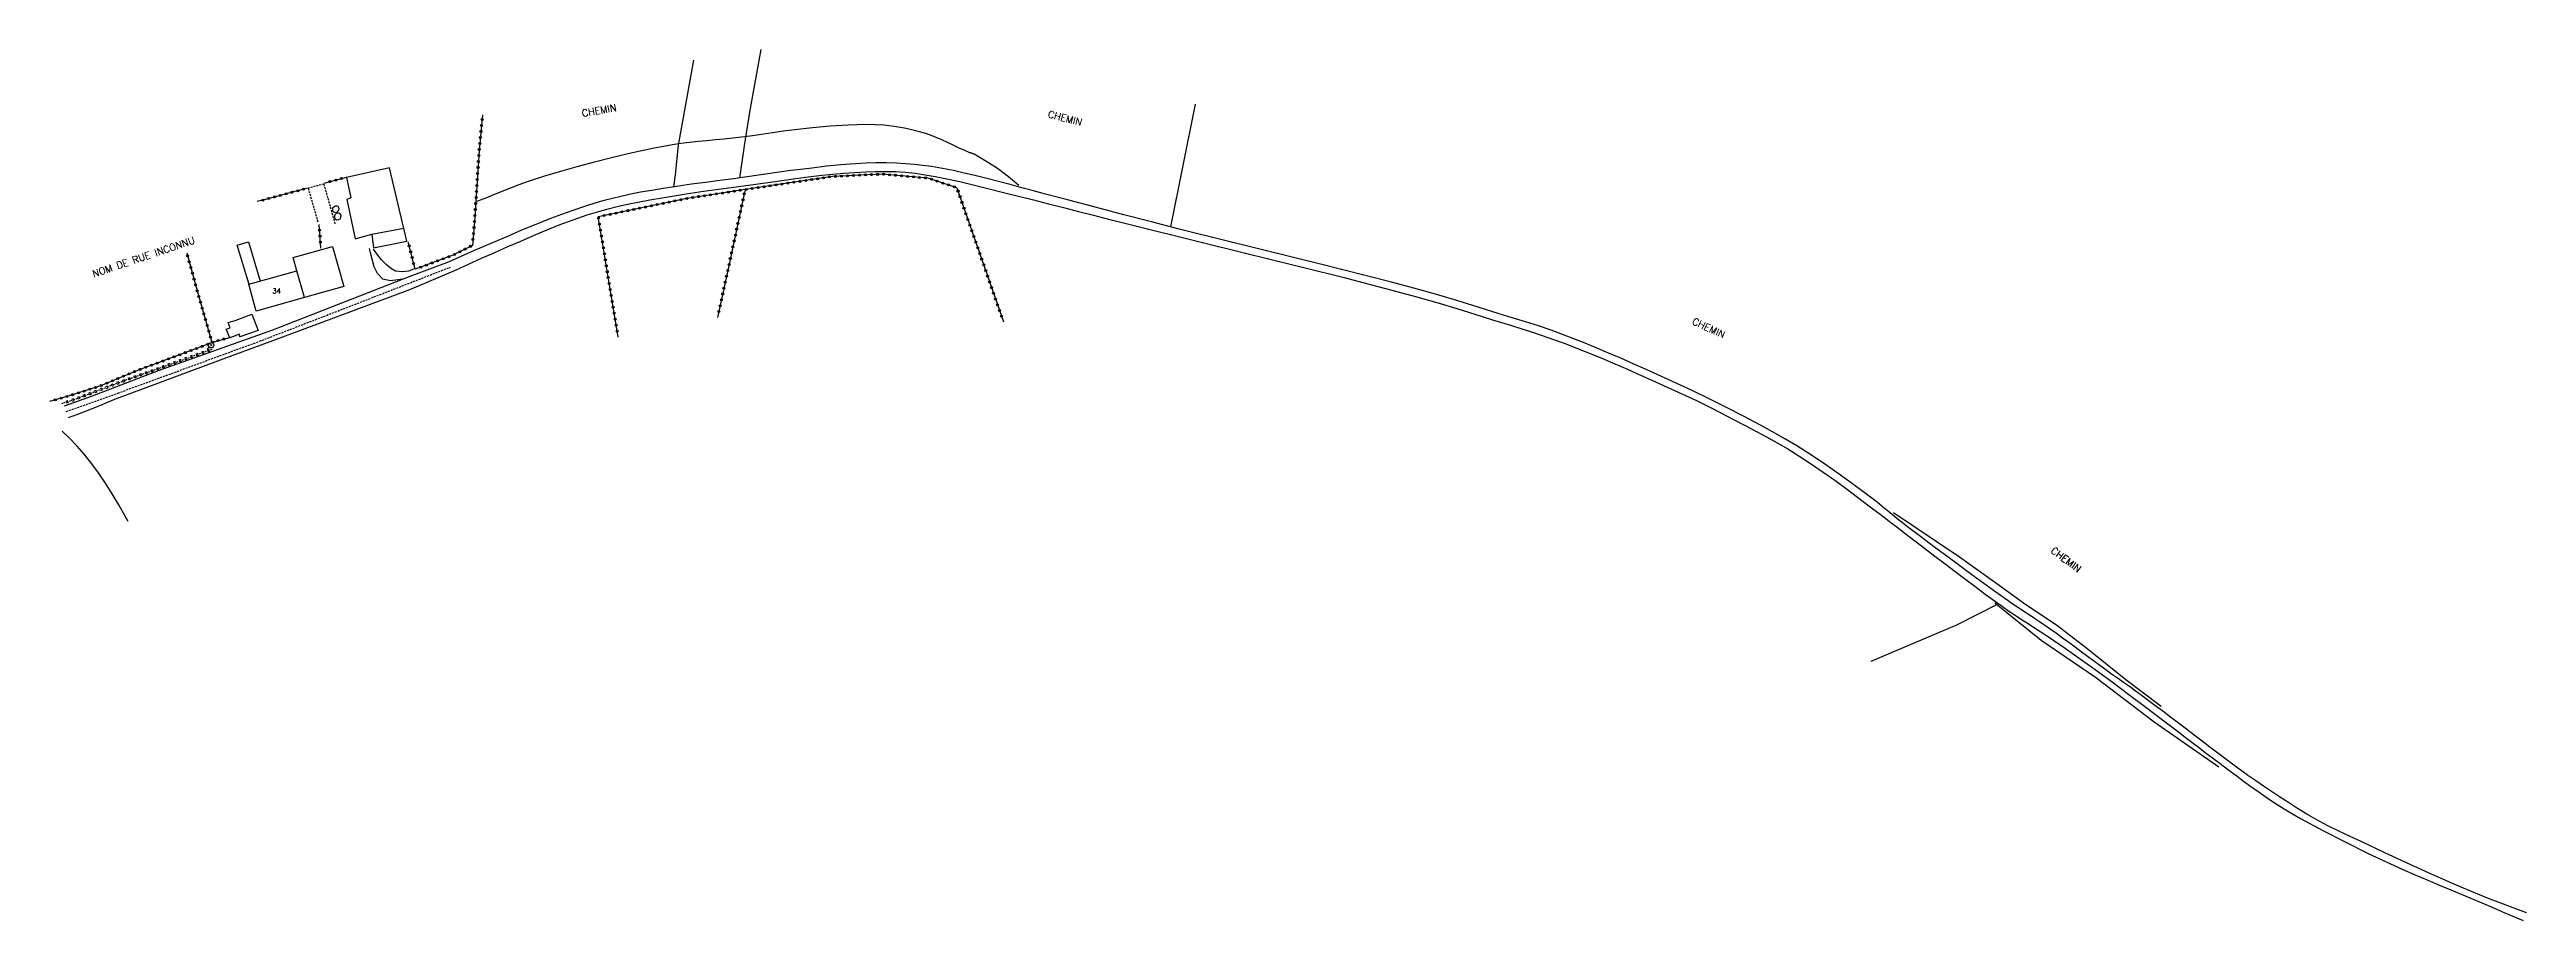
# Model space of a CAD drawing. Header units: millimetres. Extents: x 168000 to 168934, y 138000 to 139000.
# Drawn here: x 168317 to 168934, y 138635 to 138852 of the extents above; entities that cross this region are included whole.
import ezdxf
from ezdxf.enums import TextEntityAlignment as Align

# ---------------------------------------------------------------- set-up
doc = ezdxf.new("R2010")
doc.units = ezdxf.units.MM
doc.linetypes.add('DASHED', pattern=[0.75, 0.5, -0.25])
doc.layers.get('0').update_dxf_attribs({"linetype": 'CONTINUOUS'})
for name, color, linetype in [('W0001', 6, 'DASHED'), ('W0008', 7, 'CONTINUOUS'), ('W0071', 7, 'CONTINUOUS'), ('W0101', 7, 'CONTINUOUS'), ('W0104', 1, 'CONTINUOUS'), ('W0112', 1, 'DASHED'), ('W0130', 7, 'CONTINUOUS'), ('W0211', 2, 'CONTINUOUS'), ('W0220', 5, 'DASHED'), ('W0322', 7, 'CONTINUOUS'), ('W0323', 7, 'CONTINUOUS'), ('W0330', 7, 'CONTINUOUS'), ('W0473', 7, 'CONTINUOUS'), ('W0989', 7, 'CONTINUOUS'), ('W0991', 7, 'CONTINUOUS')]:
    doc.layers.add(name, color=color, linetype=linetype)
doc.styles.get("Standard").update_dxf_attribs({"font": 'romans.shx', "width": 0.85})

msp = doc.modelspace()

# ---------------------------------------------------------------- texts
at = {"layer": 'W0989'}
for s, rotation, p in [('CHEMIN', 9.70118, (168449.65, 138835.03)), ('CHEMIN', 345.61954, (168565.51, 138834.94)), ('NOM DE RUE INCONNU', 18.66858, (168327.86, 138795.01)), ('CHEMIN', 335.35589, (168726.04, 138783.44)), ('CHEMIN', 323.16244, (168815.41, 138726.59))]:
    msp.add_text(s, height=1.75, rotation=rotation, dxfattribs=at).set_placement(p)
at = {"layer": 'W0991'}
msp.add_text('34', height=1.25, dxfattribs=at).set_placement((168373.42, 138791.64), align=Align.MIDDLE_CENTER)

# ---------------------------------------------------------------- blocks, each defined once
blk = doc.blocks.new('T473')
for p, q in [((-0.166667, 0.166667), (0.166667, -0.166667)), ((-0.166667, -0.166667), (0.166667, 0.166667)), ((0.500001, 0.500001), (1.000002, 1.000002)), ((-1.000002, -1.000002), (-0.500001, -0.500001))]:
    blk.add_line(p, q)
blk.add_ellipse((0, 0), major_axis=(0.471405, 0.471405), ratio=1, start_param=5.4977871438, end_param=11.780972451)
blk = doc.blocks.new('t323o')
at = {"color": 0, "linetype": 'Continuous'}
for radius in [0.25, 0.15]:
    blk.add_circle((0, 0), radius, dxfattribs=at)
blk = doc.blocks.new('t220o')
at = {"color": 0, "linetype": 'Continuous'}
for p, q in [((-0.25, 0.25), (0.25, 0.25)), ((-0.25, -0.25), (0.25, -0.25))]:
    blk.add_line(p, q, dxfattribs=at)
blk = doc.blocks.new('t322o')
at = {"color": 0, "linetype": 'Continuous'}
for radius in [0.25, 0.15]:
    blk.add_circle((0, 0), radius, dxfattribs=at)

# ---------------------------------------------------------------- linework, layer by layer
at = {"layer": 'W0001'}
msp.add_lwpolyline([(168320.97, 138761.6), (168333.87, 138766.18), (168369.75, 138779.33), (168397.68, 138790.14), (168416.76, 138797.6)], dxfattribs=at)
at = {"layer": 'W0008'}
for points in [[(168416.39, 138798.92), (168406.64, 138795.23), (168372.42, 138781.85)], [(168375, 138780.23), (168406.64, 138792.03), (168417.96, 138796.86)], [(168372.42, 138781.85), (168343.87, 138771.72), (168327.44, 138765.44), (168320.44, 138762.92)], [(168333.06, 138764.63), (168359.47, 138774.49), (168375, 138780.23)], [(168321.57, 138760.11), (168321.57, 138760.11), (168321.57, 138760.11), (168322.49, 138760.45), (168323.91, 138760.97), (168325.33, 138761.5), (168327.28, 138762.24), (168329.21, 138763.02), (168331.14, 138763.81), (168333.06, 138764.63)]]:
    msp.add_lwpolyline(points, dxfattribs=at)
at = {"layer": 'W0071'}
for points in [[(168864.55, 138671), (168862.2, 138672.7), (168859.89, 138674.44), (168857.58, 138676.19), (168855.27, 138677.94), (168853.31, 138679.42), (168851.35, 138680.91), (168849.39, 138682.4), (168847.44, 138683.9), (168845.48, 138685.39), (168843.52, 138686.88), (168841.55, 138688.36), (168839.57, 138689.82), (168838.11, 138690.9), (168836.65, 138691.96), (168835.18, 138693.02), (168833.71, 138694.07), (168832.24, 138695.12), (168830.77, 138696.17), (168829.3, 138697.23), (168827.83, 138698.29), (168826.28, 138699.43), (168824.74, 138700.57), (168823.19, 138701.71), (168821.65, 138702.86), (168820.1, 138704), (168818.55, 138705.14), (168817, 138706.26), (168815.43, 138707.37), (168814.13, 138708.27), (168812.82, 138709.15), (168811.51, 138710.03), (168810.19, 138710.89), (168808.87, 138711.76), (168807.55, 138712.63), (168806.24, 138713.52), (168804.94, 138714.41), (168801.92, 138716.55), (168798.91, 138718.73), (168795.92, 138720.92), (168792.93, 138723.12), (168789.66, 138725.54), (168786.39, 138727.96), (168783.13, 138730.4), (168779.89, 138732.87), (168778.61, 138733.87), (168777.34, 138734.88), (168776.08, 138735.9), (168774.82, 138736.92), (168773.56, 138737.94), (168772.29, 138738.96), (168771.02, 138739.96), (168769.73, 138740.94), (168766.18, 138743.58), (168762.6, 138746.18), (168758.97, 138748.71), (168755.28, 138751.16), (168752.32, 138753), (168749.31, 138754.77), (168746.28, 138756.49), (168743.22, 138758.17), (168739.01, 138760.41), (168734.77, 138762.59), (168730.5, 138764.72), (168726.21, 138766.81), (168723.33, 138768.18), (168720.43, 138769.52), (168717.52, 138770.84), (168714.6, 138772.15), (168711.54, 138773.51), (168708.48, 138774.85), (168705.4, 138776.17), (168702.32, 138777.46), (168699.54, 138778.6), (168696.75, 138779.73), (168693.94, 138780.81), (168691.12, 138781.84), (168687.9, 138782.94), (168684.65, 138783.97), (168681.4, 138784.96), (168678.15, 138785.95), (168672.85, 138787.59), (168667.54, 138789.22), (168662.22, 138790.81), (168656.89, 138792.33), (168650.99, 138793.92), (168645.08, 138795.43), (168639.15, 138796.9), (168633.23, 138798.38), (168628.88, 138799.48), (168624.52, 138800.56), (168620.16, 138801.64), (168615.8, 138802.72), (168611.43, 138803.8), (168607.07, 138804.88), (168602.72, 138805.97), (168598.36, 138807.07), (168591.48, 138808.84), (168584.6, 138810.63), (168577.72, 138812.43), (168570.85, 138814.23), (168567.93, 138815.01), (168565.01, 138815.79), (168562.09, 138816.59), (168559.18, 138817.38), (168556.26, 138818.16), (168553.33, 138818.93), (168550.4, 138819.67), (168547.47, 138820.39), (168544.78, 138821.02), (168542.09, 138821.63), (168539.38, 138822.18), (168536.66, 138822.65), (168534.49, 138822.94), (168532.3, 138823.17), (168530.12, 138823.34), (168527.93, 138823.46), (168525.37, 138823.53), (168522.8, 138823.54), (168520.24, 138823.48), (168517.69, 138823.36), (168514.07, 138823.09), (168510.46, 138822.72), (168506.86, 138822.28), (168503.26, 138821.84), (168501.55, 138821.62), (168499.83, 138821.38), (168498.11, 138821.14), (168496.39, 138820.89), (168494.68, 138820.64), (168492.96, 138820.38), (168491.25, 138820.13), (168489.53, 138819.89), (168487.41, 138819.61), (168485.29, 138819.33), (168483.17, 138819.05), (168481.05, 138818.78), (168478.93, 138818.5), (168476.81, 138818.22), (168474.69, 138817.92), (168472.58, 138817.6), (168469.74, 138817.17), (168466.91, 138816.71), (168464.09, 138816.22), (168461.28, 138815.66), (168459.19, 138815.2), (168457.11, 138814.7), (168455.04, 138814.16), (168452.99, 138813.57), (168450.12, 138812.68), (168447.28, 138811.72), (168444.45, 138810.7), (168441.64, 138809.66), (168438.05, 138808.24), (168434.48, 138806.76), (168430.94, 138805.24), (168427.39, 138803.72), (168424.63, 138802.54), (168421.88, 138801.35), (168419.13, 138800.14), (168416.39, 138798.92)], [(168417.96, 138796.86), (168421.23, 138798.34), (168424.51, 138799.8), (168427.79, 138801.25), (168431.08, 138802.69), (168434.26, 138804.08), (168437.44, 138805.47), (168440.63, 138806.82), (168443.85, 138808.1), (168446.15, 138808.97), (168448.46, 138809.8), (168450.79, 138810.58), (168453.13, 138811.3), (168455.7, 138812.01), (168458.28, 138812.65), (168460.87, 138813.24), (168463.47, 138813.79), (168466.47, 138814.37), (168469.48, 138814.88), (168472.49, 138815.36), (168475.5, 138815.83), (168479.84, 138816.49), (168484.19, 138817.1), (168488.53, 138817.7), (168492.88, 138818.29), (168496.98, 138818.86), (168501.09, 138819.44), (168505.2, 138819.98), (168509.32, 138820.46), (168512.05, 138820.74), (168514.77, 138820.99), (168517.51, 138821.19), (168520.25, 138821.32), (168522.71, 138821.39), (168525.17, 138821.41), (168527.63, 138821.37), (168530.09, 138821.22), (168532.59, 138820.96), (168535.07, 138820.6), (168537.55, 138820.17), (168540.01, 138819.7), (168543.68, 138818.91), (168547.33, 138818.04), (168550.97, 138817.12), (168554.6, 138816.2), (168558.34, 138815.27), (168562.07, 138814.33), (168565.8, 138813.37), (168569.53, 138812.42), (168573.26, 138811.45), (168576.99, 138810.5), (168580.72, 138809.54), (168584.46, 138808.6), (168591.48, 138806.84), (168598.51, 138805.09), (168605.53, 138803.35), (168612.56, 138801.61), (168615.93, 138800.78), (168619.3, 138799.96), (168622.66, 138799.14), (168626.03, 138798.32), (168629.4, 138797.5), (168632.77, 138796.67), (168636.13, 138795.82), (168639.49, 138794.96), (168645.41, 138793.42), (168651.33, 138791.85), (168657.24, 138790.24), (168663.14, 138788.56), (168667.59, 138787.24), (168672.04, 138785.87), (168676.47, 138784.48), (168680.91, 138783.08), (168683.55, 138782.24), (168686.19, 138781.41), (168688.82, 138780.56), (168691.44, 138779.65), (168694.57, 138778.51), (168697.67, 138777.31), (168700.76, 138776.07), (168703.84, 138774.81), (168706.97, 138773.48), (168710.09, 138772.12), (168713.19, 138770.73), (168716.3, 138769.34), (168719.05, 138768.1), (168721.8, 138766.86), (168724.54, 138765.59), (168727.27, 138764.3), (168730.33, 138762.8), (168733.37, 138761.28), (168736.39, 138759.72), (168739.41, 138758.14), (168742.09, 138756.72), (168744.76, 138755.28), (168747.42, 138753.8), (168750.04, 138752.26), (168753.02, 138750.4), (168755.96, 138748.46), (168758.87, 138746.48), (168761.75, 138744.46), (168764.62, 138742.39), (168767.45, 138740.26), (168770.26, 138738.11), (168773.07, 138735.97), (168774.46, 138734.92), (168775.84, 138733.87), (168777.22, 138732.81), (168778.6, 138731.75), (168779.98, 138730.7), (168781.36, 138729.64), (168782.74, 138728.58), (168784.12, 138727.53), (168786.69, 138725.58), (168789.25, 138723.63), (168791.81, 138721.69), (168794.39, 138719.75), (168796.67, 138718.04), (168798.95, 138716.32), (168801.24, 138714.62), (168803.57, 138712.96), (168805.14, 138711.87), (168806.73, 138710.81), (168808.33, 138709.76), (168809.94, 138708.72), (168811.55, 138707.68), (168813.15, 138706.64), (168814.75, 138705.59), (168816.34, 138704.52), (168818.93, 138702.74), (168821.51, 138700.95), (168824.07, 138699.14), (168826.63, 138697.31), (168830.86, 138694.21), (168835.08, 138691.09), (168839.27, 138687.94), (168843.46, 138684.78), (168844.79, 138683.77), (168846.12, 138682.75), (168847.45, 138681.73), (168848.78, 138680.71), (168850.1, 138679.69), (168851.43, 138678.66), (168852.76, 138677.65), (168854.09, 138676.63), (168855.94, 138675.24), (168857.79, 138673.85), (168859.64, 138672.47), (168861.5, 138671.1), (168861.53, 138671.07), (168861.57, 138671.05), (168861.6, 138671.02), (168861.63, 138671)], [(168404.9, 138794.55), (168401.77, 138794.2), (168399.85, 138794.59), (168398.6, 138795.97), (168397.76, 138797.64), (168396.82, 138801.14), (168396.55, 138802.22)], [(168861.63, 138671), (168863.67, 138669.5), (168865.7, 138668), (168867.76, 138666.52), (168869.84, 138665.09), (168871.81, 138663.81), (168873.81, 138662.56), (168875.83, 138661.36), (168877.87, 138660.19), (168883.38, 138657.2), (168888.95, 138654.32), (168894.58, 138651.54), (168900.24, 138648.85), (168903.33, 138647.45), (168906.44, 138646.11), (168909.57, 138644.8), (168912.69, 138643.48), (168915.27, 138642.38), (168917.85, 138641.29), (168920.43, 138640.2), (168923.01, 138639.11), (168925.6, 138638.02), (168928.18, 138636.93), (168930.76, 138635.84), (168933.31, 138634.74), (168933.31, 138634.74), (168933.31, 138634.74)], [(168934.16, 138636.63), (168934.16, 138636.63), (168934.16, 138636.63), (168934.16, 138636.63), (168924.42, 138640.33), (168924.42, 138640.33), (168924.42, 138640.33), (168921.45, 138641.54), (168918.48, 138642.78), (168915.52, 138644.05), (168909.88, 138646.55), (168904.27, 138649.11), (168898.68, 138651.71), (168893.1, 138654.34), (168890.23, 138655.68), (168887.36, 138657.02), (168884.51, 138658.41), (168881.71, 138659.9), (168879.39, 138661.24), (168877.12, 138662.66), (168874.87, 138664.12), (168872.62, 138665.58), (168870.63, 138666.88), (168868.65, 138668.19), (168866.68, 138669.52), (168864.72, 138670.87), (168864.68, 138670.91), (168864.64, 138670.94), (168864.59, 138670.97), (168864.55, 138671)]]:
    msp.add_lwpolyline(points, dxfattribs=at)
at = {"layer": 'W0101'}
for points in [[(168366.47, 138793.3), (168378.49, 138796.68)], [(168380.37, 138789.98), (168378.49, 138796.68)], [(168380.37, 138789.98), (168368.35, 138786.6), (168366.47, 138793.3)]]:
    msp.add_lwpolyline(points, dxfattribs=at)
at = {"layer": 'W0104'}
for points in [[(168405.9, 138804.07), (168401.52, 138822.31), (168390.87, 138819.89), (168391.93, 138814.82), (168390.89, 138814.43), (168393.03, 138804.61), (168397.19, 138805.77), (168397.54, 138802.42)], [(168361.36, 138783.79), (168363.11, 138784.28), (168367.27, 138785.88), (168368.79, 138781.75), (168364.29, 138780.17), (168364.14, 138780.89), (168361.78, 138779.97), (168360.84, 138782.14), (168361.88, 138782.48)]]:
    msp.add_lwpolyline(points, close=True, dxfattribs=at)
for points in [[(168366.58, 138793.22), (168363.6, 138803.08), (168366.43, 138803.92), (168369.3, 138794.1)], [(168378.49, 138796.68), (168378.49, 138796.68), (168377.56, 138799.99), (168387.33, 138802.74), (168390.15, 138792.73), (168380.37, 138789.98)], [(168397.19, 138805.77), (168405.12, 138807.32)]]:
    msp.add_lwpolyline(points, dxfattribs=at)
at = {"layer": 'W0112'}
msp.add_lwpolyline([(168388.04, 138808.4), (168385.23, 138818.29), (168381.27, 138817.26), (168383.71, 138808.79)], dxfattribs=at)
at = {"layer": 'W0130'}
for points in [[(168387.59, 138811.4), (168388.21, 138811.16), (168388.46, 138811.28), (168388.87, 138811.65), (168388.97, 138812.02), (168388.9, 138812.41), (168388.6, 138812.73), (168388.04, 138812.76), (168387.72, 138812.63), (168387.35, 138812.31), (168387.37, 138812.09), (168387.37, 138811.62)], [(168388.82, 138809.41), (168389.24, 138809.63), (168389.46, 138809.95), (168389.49, 138810.52), (168389.14, 138810.91), (168388.87, 138811.01), (168388.33, 138811.03), (168388.16, 138810.89), (168387.94, 138810.64), (168387.84, 138810.34), (168387.84, 138810), (168387.94, 138809.73), (168388.31, 138809.38)]]:
    msp.add_lwpolyline(points, close=True, dxfattribs=at)
at = {"layer": 'W0211'}
for points in [[(168558.42, 138817.9), (168555.81, 138820.1), (168553.07, 138822.14), (168550.21, 138824.01), (168547.24, 138825.7), (168547.12, 138825.76), (168546.99, 138825.82), (168546.86, 138825.87), (168546.73, 138825.91), (168546.6, 138825.96), (168546.47, 138826), (168546.34, 138826.05), (168546.21, 138826.1), (168544.79, 138826.7), (168543.39, 138827.33), (168542, 138827.99), (168540.61, 138828.65), (168539.21, 138829.3), (168537.79, 138829.91), (168536.35, 138830.47), (168534.89, 138830.97), (168532.41, 138831.67), (168529.89, 138832.23), (168527.34, 138832.66), (168524.77, 138832.94), (168520.31, 138833.11), (168515.85, 138832.98), (168511.41, 138832.67), (168506.98, 138832.3), (168504.76, 138832.08), (168502.54, 138831.82), (168500.32, 138831.52), (168498.11, 138831.2), (168495.9, 138830.86), (168493.69, 138830.53), (168491.48, 138830.22), (168489.26, 138829.93), (168487.11, 138829.69), (168484.96, 138829.48), (168482.81, 138829.29), (168480.65, 138829.09), (168478.5, 138828.89), (168476.35, 138828.66), (168474.2, 138828.39), (168472.06, 138828.06), (168467.08, 138827.14), (168462.14, 138826.07), (168457.22, 138824.88), (168452.32, 138823.63), (168448.25, 138822.56), (168444.19, 138821.42), (168440.16, 138820.21), (168436.15, 138818.91), (168433.8, 138818.07), (168431.48, 138817.16), (168429.17, 138816.23), (168426.85, 138815.32), (168425.96, 138814.97), (168425.08, 138814.63), (168424.19, 138814.28), (168423.3, 138813.94)], [(168408.05, 138797.23), (168406.25, 138796.59), (168404.77, 138796.37), (168403.03, 138796.59), (168401.84, 138797.3), (168400.69, 138798.26), (168399.58, 138799.39), (168398.64, 138800.6), (168397.56, 138802.05)], [(168336.38, 138734.22), (168336.12, 138734.72), (168334.06, 138738.37), (168332.45, 138741.07), (168330.78, 138743.74), (168329.02, 138746.35), (168327.15, 138748.89), (168325.45, 138750.97), (168323.68, 138752.97), (168321.82, 138754.91), (168319.97, 138756.68)], [(168843.12, 138688.03), (168834.33, 138694.75), (168824.56, 138702.52), (168817, 138708.33), (168809.42, 138713.45), (168802.16, 138718.62), (168792.84, 138725.29), (168776.42, 138736.31)], [(168801.67, 138713.92), (168813.19, 138704.59), (168826.77, 138695.36), (168841.39, 138684.21), (168857.51, 138673.04)]]:
    msp.add_lwpolyline(points, dxfattribs=at)
at = {"layer": 'W0220'}
msp.add_lwpolyline([(168357.29, 138777.02), (168335.78, 138769.37), (168322.17, 138764.24), (168319.77, 138763.51)], dxfattribs=at)
at = {"layer": 'W0322'}
msp.add_lwpolyline([(168422.22, 138802.99), (168417.32, 138800.55), (168407.92, 138797.03)], dxfattribs=at)
at = {"layer": 'W0323'}
for points in [[(168424.76, 138835.5), (168423.87, 138826.59), (168422.74, 138808.87), (168422.22, 138802.99)], [(168542.96, 138817.38), (168535.78, 138819.75), (168524.33, 138820.75), (168511.93, 138820.16), (168492.88, 138817.31), (168475.68, 138814.7), (168453.6, 138810.12)], [(168381.02, 138817.24), (168370.32, 138814.38), (168368.53, 138813.91)], [(168385.26, 138818.49), (168390.87, 138820.02)], [(168490.12, 138816.57), (168485.62, 138795.58), (168483.3, 138785.03)], [(168542.96, 138817.38), (168554.23, 138784.92), (168554.59, 138783.97)], [(168384.47, 138802.3), (168384.03, 138808.18)], [(168458.52, 138780.16), (168456.46, 138792.65), (168453.6, 138810.12)], [(168407.92, 138797.03), (168406.2, 138803.92)], [(168351.03, 138801.17), (168353.29, 138792.94), (168357.3, 138778.82), (168361.73, 138780.07)], [(168357.22, 138778.69), (168339.12, 138771.99), (168329.5, 138767.97), (168321.68, 138765.49), (168316.82, 138764.08)]]:
    msp.add_lwpolyline(points, dxfattribs=at)
at = {"layer": 'W0330'}
for points in [[(168494.06, 138851.81), (168491.3, 138836.16), (168489.95, 138827.79), (168488.75, 138819.79)], [(168472.43, 138817.58), (168472.8, 138820.58), (168473.61, 138828.01), (168477.38, 138849.17)], [(168602.36, 138838.17), (168596.23, 138807.63)], [(168770.84, 138699.39), (168792.17, 138708.41), (168802.29, 138713.6)]]:
    msp.add_lwpolyline(points, dxfattribs=at)

# ---------------------------------------------------------------- block references
at = {"layer": 'W0220'}
for p, rotation in [((168340.91, 138771.19), 199.5834362522383), ((168342.33, 138771.7), 199.5834362522383), ((168343.74, 138772.2), 199.5834362522383), ((168345.15, 138772.7), 199.5834362522383), ((168346.57, 138773.21), 199.5834362522383), ((168347.98, 138773.71), 199.5834362522383), ((168349.39, 138774.21), 199.5834362522383), ((168350.81, 138774.71), 199.5834362522383), ((168352.22, 138775.22), 199.5834362522383), ((168353.63, 138775.72), 199.5834362522383), ((168355.05, 138776.22), 199.5834362522383), ((168356.46, 138776.73), 199.5834362522383), ((168324.03, 138764.95), 200.635199959343), ((168325.44, 138765.47), 200.635199959343), ((168326.84, 138766), 200.635199959343), ((168328.25, 138766.53), 200.635199959343), ((168329.65, 138767.06), 200.635199959343), ((168331.05, 138767.59), 200.635199959343), ((168332.46, 138768.12), 200.635199959343), ((168333.86, 138768.65), 200.635199959343), ((168335.26, 138769.17), 200.635199959343), ((168336.67, 138769.69), 199.5834362522383), ((168338.09, 138770.19), 199.5834362522383), ((168339.5, 138770.69), 199.5834362522383), ((168321.21, 138763.95), 197.0862234662746), ((168322.63, 138764.42), 200.635199959343)]:
    msp.add_blockref('t220o', p, dxfattribs=dict(at, rotation=rotation))
at = {"layer": 'W0322'}
for p, rotation in [((168420.42, 138802.09), 206.4497766041862), ((168421.77, 138802.76), 206.4497766041862), ((168409.33, 138797.56), 200.5231609468791), ((168410.73, 138798.08), 200.5231609468791), ((168412.14, 138798.61), 200.5231609468791), ((168413.54, 138799.13), 200.5231609468791), ((168414.95, 138799.66), 200.5231609468791), ((168416.35, 138800.18), 200.5231609468791), ((168417.74, 138800.75), 206.4497766041862), ((168419.08, 138801.42), 206.4497766041862)]:
    msp.add_blockref('t322o', p, dxfattribs=dict(at, rotation=rotation))
at = {"layer": 'W0323'}
for p, rotation in [((168424.5, 138832.9), 264.3172859623728), ((168424.65, 138834.39), 264.3172859623728), ((168423.9, 138826.93), 264.3172859623728), ((168424.05, 138828.42), 264.3172859623728), ((168424.2, 138829.91), 264.3172859623728), ((168424.35, 138831.4), 264.3172859623728), ((168423.51, 138820.94), 266.3444037139279), ((168423.61, 138822.44), 266.3444037139279), ((168423.7, 138823.93), 266.3444037139279), ((168423.8, 138825.43), 266.3444037139279), ((168514.22, 138820.27), 182.7263123110571), ((168515.72, 138820.34), 182.7263123110571), ((168517.22, 138820.42), 182.7263123110571), ((168518.71, 138820.49), 182.7263123110571), ((168520.21, 138820.56), 182.7263123110571), ((168521.71, 138820.63), 182.7263123110571), ((168523.21, 138820.7), 182.7263123110571), ((168524.71, 138820.72), 174.9611429558327), ((168526.2, 138820.59), 174.9611429558327), ((168527.69, 138820.46), 174.9611429558327), ((168529.19, 138820.33), 174.9611429558327), ((168369.98, 138814.29), 194.9026530274836), ((168371.43, 138814.68), 194.9314211755571), ((168372.88, 138815.06), 194.9314211755571), ((168374.33, 138815.45), 194.9314211755571), ((168375.78, 138815.84), 194.9314211755571), ((168377.23, 138816.22), 194.9314211755571), ((168378.68, 138816.61), 194.9314211755571), ((168380.13, 138817), 194.9314211755571), ((168386.7, 138818.88), 15.21258428537862), ((168388.15, 138819.28), 15.21258428537862), ((168389.6, 138819.67), 15.21258428537862), ((168423.13, 138814.95), 266.3444037139279), ((168423.22, 138816.45), 266.3444037139279), ((168423.32, 138817.94), 266.3444037139279), ((168423.41, 138819.44), 266.3444037139279), ((168472.69, 138814.08), 191.7147138349517), ((168474.16, 138814.39), 191.7147138349517), ((168475.63, 138814.69), 191.7147138349517), ((168477.11, 138814.92), 188.6229328211832), ((168478.6, 138815.14), 188.6229328211832), ((168480.08, 138815.37), 188.6229328211832), ((168481.56, 138815.59), 188.6229328211832), ((168483.05, 138815.82), 188.6229328211832), ((168484.53, 138816.04), 188.6229328211832), ((168486.01, 138816.27), 188.6229328211832), ((168487.5, 138816.49), 188.6229328211832), ((168488.98, 138816.72), 188.6229328211832), ((168489.65, 138814.35), 257.8914819276326), ((168489.96, 138815.82), 257.8914819276326), ((168490.46, 138816.94), 188.6229328211832), ((168491.94, 138817.17), 188.6229328211832), ((168493.43, 138817.39), 188.5235253157192), ((168494.91, 138817.61), 188.5235253157192), ((168496.39, 138817.84), 188.5235253157192), ((168497.88, 138818.06), 188.5235253157192), ((168499.36, 138818.28), 188.5235253157192), ((168500.85, 138818.5), 188.5235253157192), ((168502.33, 138818.73), 188.5235253157192), ((168503.81, 138818.95), 188.5235253157192), ((168505.3, 138819.17), 188.5235253157192), ((168506.78, 138819.39), 188.5235253157192), ((168508.26, 138819.61), 188.5235253157192), ((168509.75, 138819.84), 188.5235253157192), ((168511.23, 138820.06), 188.5235253157192), ((168512.72, 138820.2), 182.7263123110571), ((168530.68, 138820.19), 174.9611429558327), ((168532.18, 138820.06), 174.9611429558327), ((168533.67, 138819.93), 174.9611429558327), ((168535.17, 138819.8), 174.9611429558327), ((168536.62, 138819.47), 161.8008342565106), ((168538.04, 138819), 161.8008342565106), ((168539.47, 138818.53), 161.8008342565106), ((168540.89, 138818.06), 161.8008342565106), ((168542.32, 138817.59), 161.8008342565106), ((168543.25, 138816.55), 289.1486747491788), ((168543.74, 138815.14), 289.1486747491788), ((168422.74, 138808.96), 266.3444037139279), ((168422.84, 138810.46), 266.3444037139279), ((168422.94, 138811.96), 266.3444037139279), ((168423.03, 138813.45), 266.3444037139279), ((168453.66, 138809.77), 99.27901795812625), ((168453.9, 138808.29), 99.27901795812625), ((168455.07, 138810.43), 191.7147138349517), ((168456.54, 138810.73), 191.7147138349517), ((168458.01, 138811.04), 191.7147138349517), ((168459.48, 138811.34), 191.7147138349517), ((168460.94, 138811.65), 191.7147138349517), ((168462.41, 138811.95), 191.7147138349517), ((168463.88, 138812.25), 191.7147138349517), ((168465.35, 138812.56), 191.7147138349517), ((168466.82, 138812.86), 191.7147138349517), ((168468.29, 138813.17), 191.7147138349517), ((168469.76, 138813.47), 191.7147138349517), ((168471.23, 138813.78), 191.7147138349517), ((168488.39, 138808.49), 257.8914819276326), ((168488.7, 138809.95), 257.8914819276326), ((168489.02, 138811.42), 257.8914819276326), ((168489.33, 138812.89), 257.8914819276326), ((168544.23, 138813.72), 289.1486747491788), ((168544.73, 138812.3), 289.1486747491788), ((168545.22, 138810.89), 289.1486747491788), ((168545.71, 138809.47), 289.1486747491788), ((168546.2, 138808.05), 289.1486747491788), ((168384.13, 138806.78), 94.30703449701586), ((168384.24, 138805.29), 94.30703449701586), ((168384.36, 138803.79), 94.30703449701586), ((168406.47, 138802.85), 104.036239555568), ((168422.35, 138804.48), 264.9785411012212), ((168422.48, 138805.97), 264.9785411012212), ((168422.62, 138807.47), 264.9785411012212), ((168454.14, 138806.81), 99.27901795812625), ((168454.38, 138805.33), 99.27901795812625), ((168454.63, 138803.85), 99.27901795812625), ((168454.87, 138802.37), 99.27901795812625), ((168487.13, 138802.62), 257.8914819276326), ((168487.44, 138804.09), 257.8914819276326), ((168487.76, 138805.55), 257.8914819276326), ((168488.07, 138807.02), 257.8914819276326), ((168546.69, 138806.63), 289.1486747491788), ((168547.19, 138805.22), 289.1486747491788), ((168547.68, 138803.8), 289.1486747491788), ((168548.17, 138802.38), 289.1486747491788), ((168351.24, 138800.38), 285.3762499808938), ((168351.64, 138798.93), 285.3762499808938), ((168352.04, 138797.49), 285.3762499808938), ((168352.44, 138796.04), 285.3762499808938), ((168406.83, 138801.4), 104.036239555568), ((168407.2, 138799.94), 104.036239555568), ((168407.56, 138798.48), 104.036239555568), ((168455.11, 138800.88), 99.27901795812625), ((168455.35, 138799.4), 99.27901795812625), ((168455.59, 138797.92), 99.27901795812625), ((168455.84, 138796.44), 99.27901795812625), ((168485.87, 138796.75), 257.8914819276326), ((168486.19, 138798.22), 257.8914819276326), ((168486.5, 138799.69), 257.8914819276326), ((168486.81, 138801.15), 257.8914819276326), ((168548.66, 138800.97), 289.1486747491788), ((168549.15, 138799.55), 289.1486747491788), ((168549.65, 138798.13), 289.1486747491788), ((168550.14, 138796.72), 289.1486747491788), ((168352.83, 138794.59), 285.3762499808938), ((168353.23, 138793.15), 285.3762499808938), ((168353.64, 138791.7), 285.853069462425), ((168354.05, 138790.26), 285.853069462425), ((168456.08, 138794.96), 99.27901795812625), ((168456.32, 138793.48), 99.27901795812625), ((168456.56, 138792), 99.3782188979349), ((168456.81, 138790.52), 99.3782188979349), ((168484.27, 138789.43), 257.5873518087133), ((168484.59, 138790.89), 257.5873518087133), ((168484.91, 138792.36), 257.5873518087133), ((168485.23, 138793.82), 257.5873518087133), ((168485.55, 138795.29), 257.5873518087133), ((168550.63, 138795.3), 289.1486747491788), ((168551.12, 138793.88), 289.1486747491788), ((168551.61, 138792.46), 289.1486747491788), ((168552.11, 138791.05), 289.1486747491788), ((168552.6, 138789.63), 289.1486747491788), ((168354.46, 138788.82), 285.853069462425), ((168354.87, 138787.38), 285.853069462425), ((168355.28, 138785.93), 285.853069462425), ((168355.69, 138784.49), 285.853069462425), ((168457.05, 138789.04), 99.3782188979349), ((168457.3, 138787.56), 99.3782188979349), ((168457.54, 138786.08), 99.3782188979349), ((168457.78, 138784.6), 99.3782188979349), ((168483.62, 138786.5), 257.5873518087133), ((168483.94, 138787.96), 257.5873518087133), ((168553.09, 138788.21), 289.1486747491788), ((168553.58, 138786.8), 289.1486747491788), ((168554.07, 138785.38), 289.1486747491788), ((168353.48, 138777.31), 200.3003761557868), ((168354.89, 138777.83), 200.3003761557868), ((168356.1, 138783.05), 285.853069462425), ((168356.29, 138778.35), 200.3003761557868), ((168356.51, 138781.6), 285.853069462425), ((168356.92, 138780.16), 285.853069462425), ((168357.4, 138778.85), 15.81919474613269), ((168358.84, 138779.26), 15.81919474613269), ((168360.28, 138779.66), 15.81919474613269), ((168458.03, 138783.12), 99.3782188979349), ((168458.27, 138781.64), 99.3782188979349), ((168336.64, 138770.96), 202.7028416049621), ((168338.02, 138771.53), 202.7028416049621), ((168339.41, 138772.1), 200.3003761557868), ((168340.82, 138772.62), 200.3003761557868), ((168342.22, 138773.14), 200.3003761557868), ((168343.63, 138773.66), 200.3003761557868), ((168345.04, 138774.18), 200.3003761557868), ((168346.44, 138774.7), 200.3003761557868), ((168347.85, 138775.22), 200.3003761557868), ((168349.26, 138775.74), 200.3003761557868), ((168350.66, 138776.26), 200.3003761557868), ((168352.07, 138776.79), 200.3003761557868), ((168319.7, 138764.92), 196.2261389003066), ((168321.14, 138765.34), 196.2261389003066), ((168322.58, 138765.78), 197.5685367382246), ((168324.01, 138766.23), 197.5685367382246), ((168325.44, 138766.68), 197.5685367382246), ((168326.87, 138767.14), 197.5685367382246), ((168328.3, 138767.59), 197.5685367382246), ((168329.72, 138768.06), 202.7028416049621), ((168331.1, 138768.64), 202.7028416049621), ((168332.49, 138769.22), 202.7028416049621), ((168333.87, 138769.8), 202.7028416049621), ((168335.25, 138770.38), 202.7028416049621), ((168318.26, 138764.5), 196.2261389003066)]:
    msp.add_blockref('t323o', p, dxfattribs=dict(at, rotation=rotation))
at = {"layer": 'W0473'}
msp.add_blockref('T473', (168357.08, 138778.1), dxfattribs=at)

msp.set_redraw_order([(e.dxf.handle, doc.entitydb.next_handle()) for e in msp.query("TEXT MTEXT ATTDEF DIMENSION ARC_DIMENSION")])  # texts and dimensions are drawn at this point

doc.saveas('drawing.dxf')
